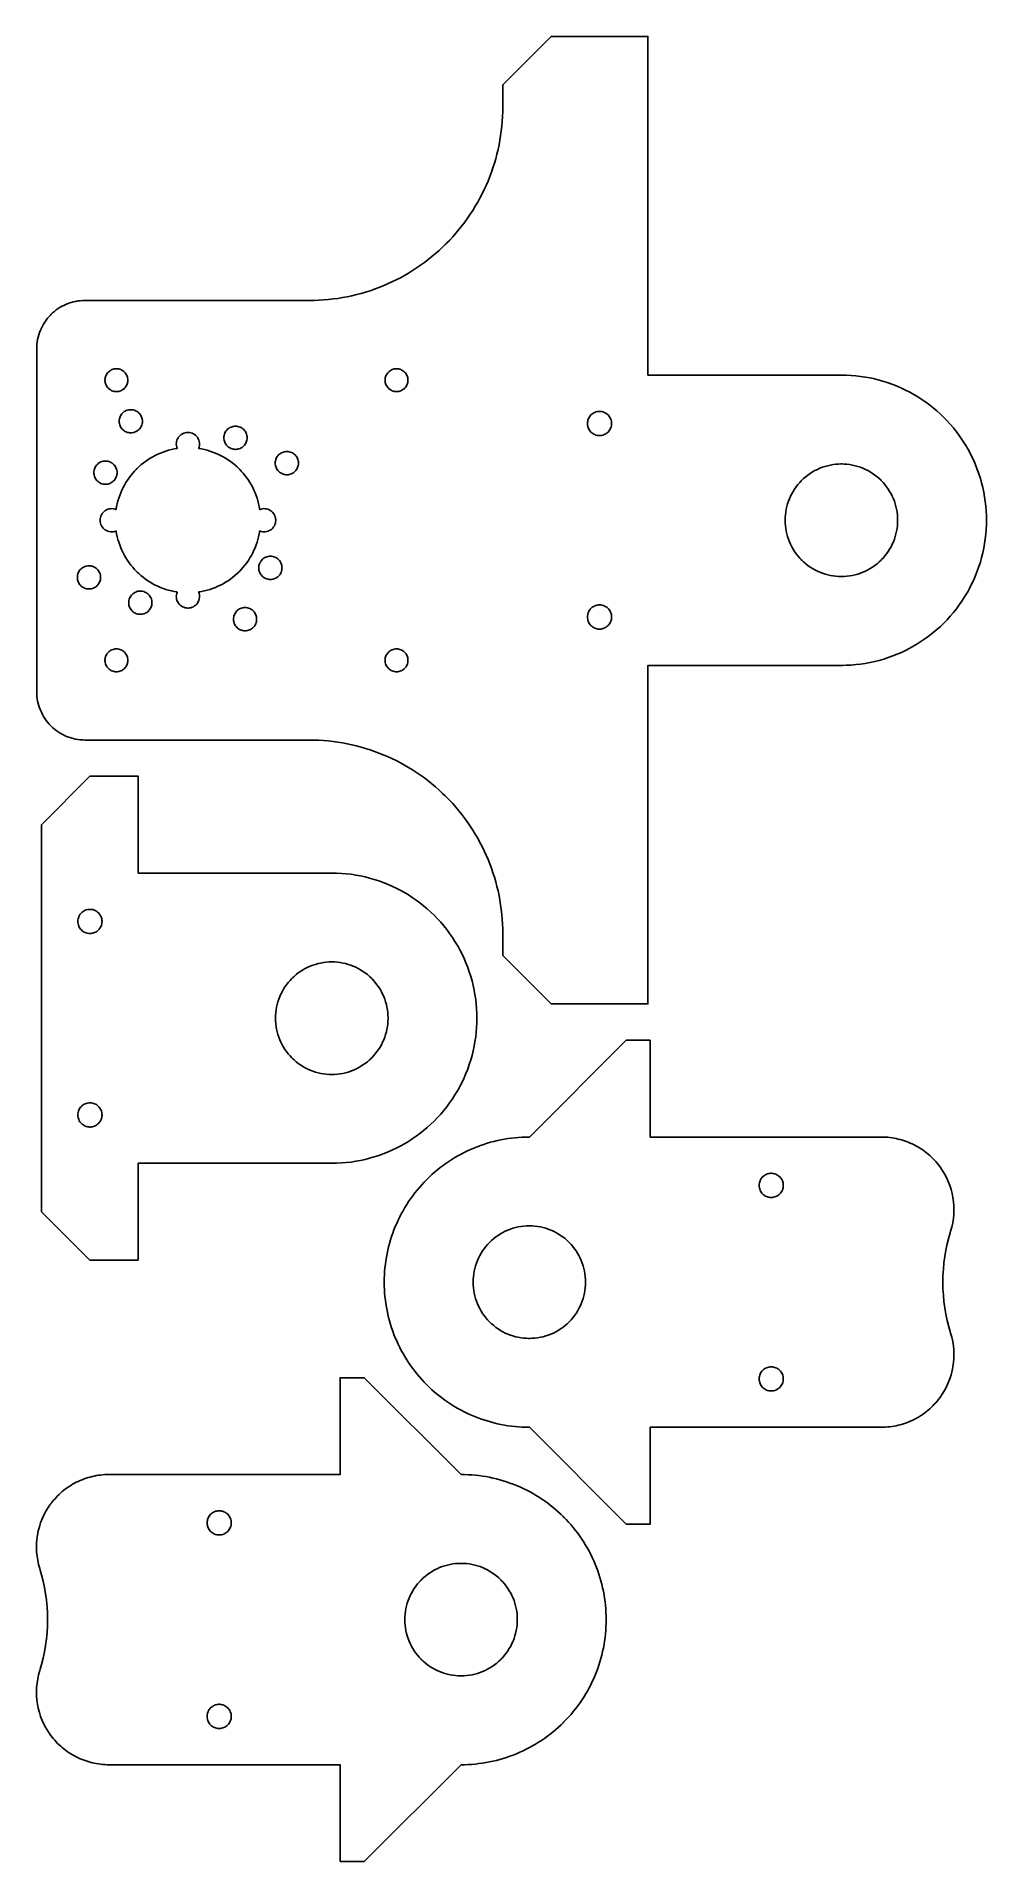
# Model space of a CAD drawing. Extents: x 0 to 249, y 0 to 479.
import ezdxf

# ---------------------------------------------------------------- set-up
doc = ezdxf.new("R2010")
doc.units = 0
doc.layers.get('0').update_dxf_attribs({"linetype": 'CONTINUOUS'})

msp = doc.modelspace()

# ---------------------------------------------------------------- linework, layer by layer
at = {"color": 0}
for points in [[(12.7538, 294.439), (12.5964, 294.439), (12.124, 294.454), (11.4985, 294.501), (10.8784, 294.578), (10.2645, 294.685), (9.65815, 294.822), (9.06017, 294.987), (8.47162, 295.182), (7.89367, 295.406), (7.32726, 295.657), (6.77344, 295.935), (6.23329, 296.24), (5.70779, 296.572), (5.19803, 296.931), (4.70503, 297.315), (4.22987, 297.724), (3.88482, 298.047), (3.77354, 298.158), (3.66222, 298.269), (3.33925, 298.615), (2.92985, 299.09), (2.54579, 299.583), (2.1875, 300.093), (1.85542, 300.618), (1.54992, 301.158), (1.27143, 301.713), (1.02051, 302.279), (0.79742, 302.857), (0.6027, 303.444), (0.43674, 304.043), (0.30002, 304.65), (0.19293, 305.264), (0.11589, 305.883), (0.06934, 306.508), (0.05377, 306.981), (0.05377, 307.139), (0.05377, 397.139), (0.05377, 397.296), (0.06934, 397.768), (0.11589, 398.394), (0.19293, 399.014), (0.30002, 399.628), (0.43674, 400.235), (0.6027, 400.832), (0.79742, 401.421), (1.02051, 401.999), (1.27143, 402.565), (1.54992, 403.119), (1.85542, 403.66), (2.1875, 404.185), (2.54579, 404.694), (2.92985, 405.188), (3.33925, 405.662), (3.66222, 406.008), (3.77354, 406.119), (3.88482, 406.231), (4.22987, 406.553), (4.70503, 406.963), (5.19803, 407.347), (5.70779, 407.706), (6.23329, 408.037), (6.77344, 408.343), (7.32726, 408.621), (7.89367, 408.872), (8.47162, 409.094), (9.06017, 409.29), (9.65815, 409.456), (10.2645, 409.593), (10.8784, 409.7), (11.4985, 409.776), (12.124, 409.824), (12.5964, 409.839), (12.7538, 409.839), (71.6182, 409.839), (71.9335, 409.839), (72.8794, 409.854), (74.1372, 409.901), (75.3906, 409.979), (76.6392, 410.088), (77.8824, 410.226), (79.1197, 410.396), (80.3508, 410.594), (81.575, 410.824), (82.7918, 411.083), (84.0007, 411.371), (85.2011, 411.689), (86.3926, 412.035), (87.5746, 412.41), (88.7465, 412.814), (89.9081, 413.246), (91.0585, 413.706), (92.1974, 414.194), (93.3242, 414.71), (94.4383, 415.253), (95.5394, 415.824), (96.6268, 416.421), (97.7001, 417.046), (98.7587, 417.696), (99.8021, 418.374), (100.83, 419.078), (101.841, 419.807), (102.836, 420.563), (103.813, 421.343), (104.773, 422.15), (105.714, 422.981), (106.636, 423.838), (107.316, 424.494), (107.539, 424.718), (107.762, 424.94), (108.42, 425.621), (109.276, 426.543), (110.108, 427.485), (110.914, 428.444), (111.695, 429.421), (112.45, 430.415), (113.18, 431.428), (113.883, 432.456), (114.561, 433.499), (115.212, 434.557), (115.836, 435.631), (116.434, 436.718), (117.004, 437.818), (117.547, 438.933), (118.063, 440.06), (118.551, 441.199), (119.011, 442.349), (119.443, 443.511), (119.847, 444.682), (120.222, 445.864), (120.569, 447.056), (120.886, 448.257), (121.174, 449.465), (121.433, 450.682), (121.662, 451.906), (121.862, 453.138), (122.031, 454.375), (122.17, 455.618), (122.278, 456.867), (122.356, 458.119), (122.403, 459.378), (122.418, 460.324), (122.418, 460.639), (122.418, 466.439), (135.118, 479.139), (160.518, 479.139), (160.518, 390.239), (211.318, 390.239), (211.636, 390.239), (212.592, 390.218), (213.857, 390.154), (215.115, 390.05), (216.365, 389.904), (217.606, 389.717), (218.835, 389.49), (220.053, 389.225), (221.26, 388.919), (222.453, 388.576), (223.632, 388.194), (224.797, 387.775), (225.946, 387.319), (227.078, 386.826), (228.193, 386.299), (229.29, 385.733), (230.368, 385.135), (231.426, 384.5), (232.464, 383.832), (233.479, 383.131), (234.472, 382.397), (235.442, 381.629), (236.388, 380.831), (237.307, 380), (238.201, 379.139), (239.068, 378.246), (239.908, 377.324), (240.719, 376.372), (241.5, 375.392), (242.251, 374.382), (242.971, 373.346), (243.66, 372.281), (244.154, 371.464), (244.314, 371.189), (244.474, 370.914), (244.932, 370.076), (245.51, 368.947), (246.049, 367.806), (246.547, 366.65), (247.006, 365.483), (247.425, 364.306), (247.803, 363.117), (248.142, 361.921), (248.442, 360.715), (248.7, 359.503), (248.919, 358.285), (249.1, 357.061), (249.239, 355.835), (249.339, 354.604), (249.399, 353.372), (249.418, 352.139), (249.399, 350.906), (249.339, 349.674), (249.239, 348.443), (249.1, 347.215), (248.919, 345.993), (248.7, 344.775), (248.442, 343.563), (248.142, 342.357), (247.803, 341.16), (247.425, 339.972), (247.006, 338.794), (246.547, 337.626), (246.049, 336.472), (245.51, 335.329), (244.932, 334.201), (244.474, 333.364), (244.314, 333.089), (244.154, 332.813), (243.66, 331.997), (242.971, 330.932), (242.251, 329.894), (241.5, 328.886), (240.719, 327.906), (239.908, 326.953), (239.068, 326.031), (238.201, 325.139), (237.307, 324.278), (236.388, 323.447), (235.442, 322.647), (234.472, 321.881), (233.479, 321.146), (232.464, 320.444), (231.426, 319.776), (230.368, 319.143), (229.29, 318.544), (228.193, 317.979), (227.078, 317.45), (225.946, 316.958), (224.797, 316.501), (223.632, 316.083), (222.453, 315.701), (221.26, 315.357), (220.053, 315.053), (218.835, 314.786), (217.606, 314.56), (216.365, 314.374), (215.115, 314.228), (213.857, 314.124), (212.592, 314.06), (211.636, 314.039), (211.318, 314.039), (160.518, 314.039), (160.518, 225.139), (135.118, 225.139), (122.418, 237.839), (122.418, 243.639), (122.418, 243.954), (122.403, 244.9), (122.356, 246.157), (122.278, 247.411), (122.17, 248.66), (122.031, 249.903), (121.862, 251.14), (121.662, 252.371), (121.433, 253.596), (121.174, 254.813), (120.886, 256.021), (120.569, 257.222), (120.222, 258.412), (119.847, 259.594), (119.443, 260.767), (119.011, 261.929), (118.551, 263.079), (118.063, 264.218), (117.547, 265.344), (117.004, 266.458), (116.434, 267.56), (115.836, 268.647), (115.212, 269.721), (114.561, 270.779), (113.883, 271.822), (113.18, 272.85), (112.45, 273.861), (111.695, 274.856), (110.914, 275.833), (110.108, 276.793), (109.276, 277.735), (108.42, 278.657), (107.762, 279.336), (107.539, 279.56), (107.316, 279.783), (106.636, 280.44), (105.714, 281.297), (104.773, 282.128), (103.813, 282.935), (102.836, 283.715), (101.841, 284.471), (100.83, 285.2), (99.8021, 285.904), (98.7587, 286.581), (97.7001, 287.232), (96.6268, 287.857), (95.5394, 288.454), (94.4383, 289.025), (93.3242, 289.568), (92.1974, 290.083), (91.0585, 290.572), (89.9081, 291.032), (88.7465, 291.464), (87.5746, 291.868), (86.3926, 292.243), (85.2011, 292.589), (84.0007, 292.907), (82.7918, 293.194), (81.575, 293.454), (80.3508, 293.683), (79.1197, 293.882), (77.8824, 294.051), (76.6392, 294.19), (75.3906, 294.299), (74.1372, 294.376), (72.8794, 294.424), (71.9335, 294.439), (71.6182, 294.439), (12.7538, 294.439)], [(23.9843, 388.908), (23.9843, 388.832), (23.9688, 388.601), (23.9233, 388.304), (23.8493, 388.017), (23.7485, 387.74), (23.6222, 387.478), (23.4719, 387.231), (23.2992, 387), (23.1056, 386.787), (22.8925, 386.593), (22.6615, 386.421), (22.4142, 386.271), (22.1519, 386.144), (21.8764, 386.043), (21.5889, 385.969), (21.291, 385.924), (21.061, 385.908), (20.9843, 385.908), (20.9075, 385.908), (20.6775, 385.924), (20.3796, 385.969), (20.0921, 386.043), (19.8165, 386.144), (19.5543, 386.271), (19.3069, 386.421), (19.076, 386.593), (18.8629, 386.787), (18.6693, 387), (18.4965, 387.231), (18.3463, 387.478), (18.22, 387.74), (18.1192, 388.017), (18.0451, 388.304), (17.9997, 388.601), (17.9843, 388.832), (17.9843, 388.908), (17.9843, 388.985), (17.9997, 389.215), (18.0451, 389.513), (18.1192, 389.8), (18.22, 390.076), (18.3463, 390.339), (18.4965, 390.586), (18.6693, 390.817), (18.8629, 391.029), (19.076, 391.224), (19.3069, 391.396), (19.5543, 391.546), (19.8165, 391.672), (20.0921, 391.774), (20.3796, 391.847), (20.6775, 391.893), (20.9075, 391.908), (20.9843, 391.908), (21.061, 391.908), (21.291, 391.893), (21.5889, 391.847), (21.8764, 391.774), (22.1519, 391.672), (22.4142, 391.546), (22.6615, 391.396), (22.8925, 391.224), (23.1056, 391.029), (23.2992, 390.817), (23.4719, 390.586), (23.6222, 390.339), (23.7485, 390.076), (23.8493, 389.8), (23.9233, 389.513), (23.9688, 389.215), (23.9843, 388.985), (23.9843, 388.908)], [(97.5235, 388.908), (97.5235, 388.832), (97.5079, 388.601), (97.4625, 388.304), (97.3886, 388.017), (97.2876, 387.74), (97.1614, 387.478), (97.0111, 387.231), (96.8385, 387), (96.6449, 386.787), (96.4318, 386.593), (96.2008, 386.421), (95.9535, 386.271), (95.6913, 386.144), (95.4156, 386.043), (95.1281, 385.969), (94.8301, 385.924), (94.6001, 385.908), (94.5235, 385.908), (94.4468, 385.908), (94.2168, 385.924), (93.9189, 385.969), (93.6314, 386.043), (93.3557, 386.144), (93.0935, 386.271), (92.8461, 386.421), (92.6151, 386.593), (92.4021, 386.787), (92.2085, 387), (92.0358, 387.231), (91.8856, 387.478), (91.7592, 387.74), (91.6583, 388.017), (91.5844, 388.304), (91.5389, 388.601), (91.5235, 388.832), (91.5235, 388.908), (91.5235, 388.985), (91.5389, 389.215), (91.5844, 389.513), (91.6583, 389.8), (91.7592, 390.076), (91.8856, 390.339), (92.0358, 390.586), (92.2085, 390.817), (92.4021, 391.029), (92.6151, 391.224), (92.8461, 391.396), (93.0935, 391.546), (93.3557, 391.672), (93.6314, 391.774), (93.9189, 391.847), (94.2168, 391.893), (94.4468, 391.908), (94.5235, 391.908), (94.6001, 391.908), (94.8301, 391.893), (95.1281, 391.847), (95.4156, 391.774), (95.6913, 391.672), (95.9535, 391.546), (96.2008, 391.396), (96.4318, 391.224), (96.6449, 391.029), (96.8385, 390.817), (97.0111, 390.586), (97.1614, 390.339), (97.2876, 390.076), (97.3886, 389.8), (97.4625, 389.513), (97.5079, 389.215), (97.5235, 388.985), (97.5235, 388.908)], [(27.8039, 378.119), (27.8039, 378.042), (27.7881, 377.808), (27.7418, 377.504), (27.6667, 377.213), (27.5642, 376.932), (27.4357, 376.665), (27.2829, 376.414), (27.1074, 376.179), (26.9104, 375.963), (26.6939, 375.767), (26.459, 375.59), (26.2076, 375.438), (25.941, 375.31), (25.6607, 375.207), (25.3685, 375.132), (25.0657, 375.085), (24.8318, 375.069), (24.7538, 375.069), (24.6758, 375.069), (24.4419, 375.085), (24.1392, 375.132), (23.8468, 375.207), (23.5665, 375.31), (23.3, 375.438), (23.0485, 375.59), (22.8137, 375.767), (22.5971, 375.963), (22.4003, 376.179), (22.2247, 376.414), (22.0719, 376.665), (21.9435, 376.932), (21.841, 377.213), (21.7658, 377.504), (21.7196, 377.808), (21.7039, 378.042), (21.7039, 378.119), (21.7039, 378.197), (21.7196, 378.432), (21.7658, 378.735), (21.841, 379.026), (21.9435, 379.307), (22.0719, 379.574), (22.2247, 379.825), (22.4003, 380.06), (22.5971, 380.276), (22.8137, 380.474), (23.0485, 380.649), (23.3, 380.801), (23.5665, 380.929), (23.8468, 381.032), (24.1392, 381.107), (24.4419, 381.154), (24.6758, 381.169), (24.7538, 381.169), (24.8318, 381.169), (25.0657, 381.154), (25.3685, 381.107), (25.6607, 381.032), (25.941, 380.929), (26.2076, 380.801), (26.459, 380.649), (26.6939, 380.474), (26.9104, 380.276), (27.1074, 380.06), (27.2829, 379.825), (27.4357, 379.574), (27.5642, 379.307), (27.6667, 379.026), (27.7418, 378.735), (27.7881, 378.432), (27.8039, 378.197), (27.8039, 378.119)], [(150.993, 377.539), (150.993, 377.457), (150.976, 377.214), (150.929, 376.899), (150.85, 376.594), (150.744, 376.303), (150.61, 376.025), (150.451, 375.764), (150.268, 375.519), (150.064, 375.293), (149.837, 375.089), (149.593, 374.906), (149.332, 374.747), (149.054, 374.614), (148.763, 374.507), (148.458, 374.428), (148.143, 374.381), (147.9, 374.364), (147.818, 374.364), (147.737, 374.364), (147.493, 374.381), (147.178, 374.428), (146.874, 374.507), (146.582, 374.614), (146.304, 374.747), (146.043, 374.906), (145.799, 375.089), (145.574, 375.293), (145.368, 375.519), (145.186, 375.764), (145.026, 376.025), (144.893, 376.303), (144.786, 376.594), (144.708, 376.899), (144.66, 377.214), (144.643, 377.457), (144.643, 377.539), (144.643, 377.619), (144.66, 377.864), (144.708, 378.179), (144.786, 378.483), (144.893, 378.775), (145.026, 379.053), (145.186, 379.314), (145.368, 379.558), (145.574, 379.783), (145.799, 379.989), (146.043, 380.172), (146.304, 380.331), (146.582, 380.464), (146.874, 380.571), (147.178, 380.65), (147.493, 380.697), (147.737, 380.714), (147.818, 380.714), (147.9, 380.714), (148.143, 380.697), (148.458, 380.65), (148.763, 380.571), (149.054, 380.464), (149.332, 380.331), (149.593, 380.172), (149.837, 379.989), (150.064, 379.783), (150.268, 379.558), (150.451, 379.314), (150.61, 379.053), (150.744, 378.775), (150.85, 378.483), (150.929, 378.179), (150.976, 377.864), (150.993, 377.619), (150.993, 377.539)], [(36.9331, 333.299), (36.8971, 333.211), (36.811, 332.94), (36.735, 332.574), (36.7044, 332.204), (36.719, 331.833), (36.7783, 331.468), (36.8818, 331.111), (37.0292, 330.768), (37.1674, 330.519), (37.22, 330.442), (37.2725, 330.362), (37.4497, 330.14), (37.7117, 329.874), (38.0022, 329.642), (38.3178, 329.449), (38.6543, 329.293), (39.0083, 329.181), (39.3761, 329.112), (39.6594, 329.089), (39.7539, 329.089), (39.8482, 329.089), (40.1315, 329.112), (40.4993, 329.181), (40.8532, 329.293), (41.1899, 329.449), (41.5053, 329.642), (41.7958, 329.874), (42.0579, 330.14), (42.2351, 330.362), (42.2876, 330.442), (42.3401, 330.519), (42.4785, 330.768), (42.6257, 331.111), (42.7293, 331.468), (42.7886, 331.833), (42.8031, 332.204), (42.7726, 332.574), (42.6967, 332.94), (42.6106, 333.211), (42.5747, 333.299), (42.7633, 333.326), (43.3272, 333.426), (44.0719, 333.585), (44.8079, 333.771), (45.5346, 333.987), (46.251, 334.231), (46.9563, 334.503), (47.6497, 334.803), (48.3304, 335.129), (48.9978, 335.482), (49.6508, 335.861), (50.2888, 336.267), (50.9108, 336.697), (51.5162, 337.154), (52.1042, 337.635), (52.6738, 338.139), (53.0893, 338.533), (53.2242, 338.668), (53.3592, 338.803), (53.7531, 339.219), (54.2581, 339.789), (54.7387, 340.376), (55.1949, 340.982), (55.6257, 341.604), (56.0313, 342.242), (56.4107, 342.894), (56.7639, 343.563), (57.0904, 344.243), (57.3899, 344.936), (57.6617, 345.642), (57.9056, 346.358), (58.1211, 347.085), (58.3081, 347.821), (58.4657, 348.565), (58.5656, 349.129), (58.5939, 349.318), (58.6811, 349.282), (58.9521, 349.196), (59.3185, 349.119), (59.6886, 349.089), (60.0586, 349.104), (60.424, 349.164), (60.7808, 349.267), (61.1247, 349.414), (61.3732, 349.553), (61.4517, 349.606), (61.53, 349.657), (61.7524, 349.835), (62.0194, 350.097), (62.2508, 350.388), (62.4446, 350.703), (62.5987, 351.039), (62.7114, 351.393), (62.7804, 351.761), (62.8039, 352.044), (62.8039, 352.139), (62.8039, 352.233), (62.7804, 352.517), (62.7114, 352.885), (62.5987, 353.237), (62.4446, 353.575), (62.2508, 353.89), (62.0194, 354.181), (61.7524, 354.443), (61.53, 354.619), (61.4517, 354.672), (61.3732, 354.725), (61.1247, 354.864), (60.7808, 355.011), (60.424, 355.114), (60.0586, 355.174), (59.6886, 355.188), (59.3185, 355.157), (58.9521, 355.082), (58.6811, 354.996), (58.5939, 354.96), (58.5656, 355.149), (58.4657, 355.713), (58.3081, 356.457), (58.1211, 357.193), (57.9056, 357.919), (57.6617, 358.636), (57.3899, 359.342), (57.0904, 360.035), (56.7639, 360.715), (56.4107, 361.383), (56.0313, 362.036), (55.6257, 362.674), (55.1949, 363.296), (54.7387, 363.901), (54.2581, 364.489), (53.7531, 365.058), (53.3592, 365.474), (53.2242, 365.61), (53.0893, 365.744), (52.6738, 366.138), (52.1042, 366.643), (51.5162, 367.124), (50.9108, 367.579), (50.2888, 368.011), (49.6508, 368.417), (48.9978, 368.796), (48.3304, 369.149), (47.6497, 369.475), (46.9563, 369.775), (46.251, 370.047), (45.5346, 370.29), (44.8079, 370.506), (44.0719, 370.693), (43.3272, 370.85), (42.7633, 370.95), (42.5747, 370.979), (42.6106, 371.067), (42.6967, 371.338), (42.7726, 371.703), (42.8031, 372.074), (42.7886, 372.443), (42.7293, 372.808), (42.6257, 373.165), (42.4785, 373.51), (42.3401, 373.758), (42.2876, 373.836), (42.2351, 373.915), (42.0579, 374.138), (41.7958, 374.404), (41.5053, 374.636), (41.1899, 374.829), (40.8532, 374.983), (40.4993, 375.096), (40.1315, 375.165), (39.8482, 375.189), (39.7539, 375.189), (39.6594, 375.189), (39.3761, 375.165), (39.0083, 375.096), (38.6543, 374.983), (38.3178, 374.829), (38.0022, 374.636), (37.7117, 374.404), (37.4497, 374.138), (37.2725, 373.915), (37.22, 373.836), (37.1674, 373.758), (37.0292, 373.51), (36.8818, 373.165), (36.7783, 372.808), (36.719, 372.443), (36.7044, 372.074), (36.735, 371.703), (36.811, 371.338), (36.8971, 371.067), (36.9331, 370.979), (36.7443, 370.95), (36.1804, 370.85), (35.4358, 370.693), (34.6997, 370.506), (33.9731, 370.29), (33.2567, 370.047), (32.5514, 369.775), (31.8579, 369.475), (31.1771, 369.149), (30.5099, 368.796), (29.8568, 368.417), (29.2189, 368.011), (28.5968, 367.579), (27.9914, 367.124), (27.4035, 366.643), (26.8339, 366.138), (26.4183, 365.744), (26.2835, 365.61), (26.1485, 365.474), (25.7544, 365.058), (25.2494, 364.489), (24.7689, 363.901), (24.3128, 363.296), (23.8818, 362.674), (23.4764, 362.036), (23.0969, 361.383), (22.7438, 360.715), (22.4172, 360.035), (22.1178, 359.342), (21.846, 358.636), (21.6021, 357.919), (21.3864, 357.193), (21.1996, 356.457), (21.0419, 355.713), (20.9419, 355.149), (20.9138, 354.96), (20.8264, 354.996), (20.5556, 355.082), (20.1892, 355.157), (19.8189, 355.188), (19.449, 355.174), (19.0836, 355.114), (18.7268, 355.011), (18.3829, 354.864), (18.1344, 354.725), (18.0561, 354.672), (17.9776, 354.619), (17.7553, 354.443), (17.4882, 354.181), (17.2568, 353.89), (17.0631, 353.575), (16.9089, 353.237), (16.7962, 352.885), (16.7272, 352.517), (16.7039, 352.233), (16.7039, 352.139), (16.7039, 352.044), (16.7272, 351.761), (16.7962, 351.393), (16.9089, 351.039), (17.0631, 350.703), (17.2568, 350.388), (17.4882, 350.097), (17.7553, 349.835), (17.9776, 349.657), (18.0561, 349.606), (18.1344, 349.553), (18.3829, 349.414), (18.7268, 349.267), (19.0836, 349.164), (19.449, 349.104), (19.8189, 349.089), (20.1892, 349.119), (20.5556, 349.196), (20.8264, 349.282), (20.9138, 349.318), (20.9419, 349.129), (21.0419, 348.565), (21.1996, 347.821), (21.3864, 347.085), (21.6021, 346.358), (21.846, 345.642), (22.1178, 344.936), (22.4172, 344.243), (22.7438, 343.563), (23.0969, 342.894), (23.4764, 342.242), (23.8818, 341.604), (24.3128, 340.982), (24.7689, 340.376), (25.2494, 339.789), (25.7544, 339.219), (26.1485, 338.803), (26.2835, 338.668), (26.4183, 338.533), (26.8339, 338.139), (27.4035, 337.635), (27.9914, 337.154), (28.5968, 336.697), (29.2189, 336.267), (29.8568, 335.861), (30.5099, 335.482), (31.1771, 335.129), (31.8579, 334.803), (32.5514, 334.503), (33.2567, 334.231), (33.9731, 333.987), (34.6997, 333.771), (35.4358, 333.585), (36.1804, 333.426), (36.7443, 333.326), (36.9331, 333.299)], [(55.3039, 373.789), (55.3039, 373.711), (55.2881, 373.478), (55.2418, 373.175), (55.1667, 372.882), (55.0642, 372.603), (54.9357, 372.336), (54.7829, 372.085), (54.6074, 371.849), (54.4106, 371.633), (54.1939, 371.436), (53.959, 371.26), (53.7076, 371.107), (53.441, 370.979), (53.1608, 370.876), (52.8685, 370.801), (52.5657, 370.756), (52.3318, 370.739), (52.2539, 370.739), (52.1758, 370.739), (51.9419, 370.756), (51.6392, 370.801), (51.3468, 370.876), (51.0667, 370.979), (50.8, 371.107), (50.5486, 371.26), (50.3138, 371.436), (50.0972, 371.633), (49.9003, 371.849), (49.7247, 372.085), (49.5719, 372.336), (49.4435, 372.603), (49.341, 372.882), (49.2658, 373.175), (49.2196, 373.478), (49.2039, 373.711), (49.2039, 373.789), (49.2039, 373.867), (49.2196, 374.101), (49.2658, 374.404), (49.341, 374.696), (49.4435, 374.976), (49.5719, 375.243), (49.7247, 375.494), (49.9003, 375.729), (50.0972, 375.946), (50.3138, 376.143), (50.5486, 376.318), (50.8, 376.471), (51.0667, 376.6), (51.3468, 376.703), (51.6392, 376.778), (51.9419, 376.824), (52.1758, 376.839), (52.2539, 376.839), (52.3318, 376.839), (52.5657, 376.824), (52.8685, 376.778), (53.1608, 376.703), (53.441, 376.6), (53.7076, 376.471), (53.959, 376.318), (54.1939, 376.143), (54.4106, 375.946), (54.6074, 375.729), (54.7829, 375.494), (54.9357, 375.243), (55.0642, 374.976), (55.1667, 374.696), (55.2418, 374.404), (55.2881, 374.101), (55.3039, 373.867), (55.3039, 373.789)], [(68.7847, 367.139), (68.7847, 367.061), (68.7689, 366.826), (68.7226, 366.524), (68.6475, 366.232), (68.545, 365.951), (68.4165, 365.685), (68.2638, 365.433), (68.0882, 365.199), (67.8914, 364.982), (67.6747, 364.785), (67.4399, 364.61), (67.1885, 364.457), (66.9218, 364.328), (66.6417, 364.226), (66.3493, 364.151), (66.0464, 364.104), (65.8125, 364.089), (65.7346, 364.089), (65.6567, 364.089), (65.4228, 364.104), (65.12, 364.151), (64.8276, 364.226), (64.5474, 364.328), (64.2808, 364.457), (64.0293, 364.61), (63.7946, 364.785), (63.5779, 364.982), (63.3811, 365.199), (63.2056, 365.433), (63.0528, 365.685), (62.9243, 365.951), (62.8217, 366.232), (62.7465, 366.524), (62.7004, 366.826), (62.6846, 367.061), (62.6846, 367.139), (62.6846, 367.217), (62.7004, 367.45), (62.7465, 367.753), (62.8217, 368.046), (62.9243, 368.326), (63.0528, 368.593), (63.2056, 368.844), (63.3811, 369.079), (63.5779, 369.296), (63.7946, 369.492), (64.0293, 369.668), (64.2808, 369.821), (64.5474, 369.949), (64.8276, 370.051), (65.12, 370.126), (65.4228, 370.174), (65.6567, 370.189), (65.7346, 370.189), (65.8125, 370.189), (66.0464, 370.174), (66.3493, 370.126), (66.6417, 370.051), (66.9218, 369.949), (67.1885, 369.821), (67.4399, 369.668), (67.6747, 369.492), (67.8914, 369.296), (68.0882, 369.079), (68.2638, 368.844), (68.4165, 368.593), (68.545, 368.326), (68.6475, 368.046), (68.7226, 367.753), (68.7689, 367.45), (68.7847, 367.217), (68.7847, 367.139)], [(21.1532, 364.639), (21.1532, 364.561), (21.1374, 364.326), (21.0911, 364.024), (21.016, 363.732), (20.9135, 363.451), (20.785, 363.185), (20.6322, 362.933), (20.4567, 362.699), (20.2599, 362.482), (20.0432, 362.285), (19.8085, 362.11), (19.5569, 361.957), (19.2904, 361.828), (19.0101, 361.726), (18.7178, 361.651), (18.415, 361.604), (18.1811, 361.589), (18.1032, 361.589), (18.0251, 361.589), (17.7912, 361.604), (17.4885, 361.651), (17.1963, 361.726), (16.916, 361.828), (16.6493, 361.957), (16.3978, 362.11), (16.1631, 362.285), (15.9464, 362.482), (15.7496, 362.699), (15.574, 362.933), (15.4212, 363.185), (15.2928, 363.451), (15.1903, 363.732), (15.1151, 364.024), (15.0689, 364.326), (15.0532, 364.561), (15.0532, 364.639), (15.0532, 364.717), (15.0689, 364.95), (15.1151, 365.253), (15.1903, 365.546), (15.2928, 365.826), (15.4212, 366.093), (15.574, 366.344), (15.7496, 366.579), (15.9464, 366.796), (16.1631, 366.992), (16.3978, 367.168), (16.6493, 367.321), (16.916, 367.449), (17.1963, 367.551), (17.4885, 367.626), (17.7912, 367.674), (18.0251, 367.689), (18.1032, 367.689), (18.1811, 367.689), (18.415, 367.674), (18.7178, 367.626), (19.0101, 367.551), (19.2904, 367.449), (19.5569, 367.321), (19.8085, 367.168), (20.0432, 366.992), (20.2599, 366.796), (20.4567, 366.579), (20.6322, 366.344), (20.785, 366.093), (20.9135, 365.826), (21.016, 365.546), (21.0911, 365.253), (21.1374, 364.95), (21.1532, 364.717), (21.1532, 364.639)], [(226.089, 352.139), (226.089, 351.956), (226.071, 351.407), (226.017, 350.679), (225.926, 349.957), (225.801, 349.244), (225.643, 348.539), (225.45, 347.843), (225.224, 347.158), (224.964, 346.486), (224.672, 345.828), (224.349, 345.183), (223.993, 344.556), (223.607, 343.944), (223.19, 343.351), (222.743, 342.778), (222.268, 342.225), (221.892, 341.824), (221.763, 341.694), (221.633, 341.565), (221.232, 341.19), (220.679, 340.714), (220.106, 340.267), (219.513, 339.85), (218.901, 339.464), (218.274, 339.108), (217.629, 338.785), (216.971, 338.493), (216.299, 338.233), (215.614, 338.007), (214.918, 337.814), (214.214, 337.656), (213.5, 337.531), (212.778, 337.44), (212.051, 337.386), (211.501, 337.368), (211.318, 337.368), (211.135, 337.368), (210.586, 337.386), (209.858, 337.44), (209.138, 337.531), (208.424, 337.656), (207.718, 337.814), (207.022, 338.007), (206.339, 338.233), (205.667, 338.493), (205.007, 338.785), (204.364, 339.108), (203.735, 339.464), (203.124, 339.85), (202.531, 340.267), (201.957, 340.714), (201.406, 341.19), (201.004, 341.565), (200.874, 341.694), (200.744, 341.824), (200.369, 342.225), (199.893, 342.778), (199.446, 343.351), (199.029, 343.944), (198.643, 344.556), (198.289, 345.183), (197.964, 345.828), (197.672, 346.486), (197.413, 347.158), (197.186, 347.843), (196.993, 348.539), (196.835, 349.244), (196.71, 349.957), (196.621, 350.679), (196.567, 351.407), (196.549, 351.956), (196.549, 352.139), (196.549, 352.322), (196.567, 352.871), (196.621, 353.599), (196.71, 354.319), (196.835, 355.033), (196.993, 355.739), (197.186, 356.435), (197.413, 357.119), (197.672, 357.792), (197.964, 358.45), (198.289, 359.094), (198.643, 359.722), (199.029, 360.333), (199.446, 360.926), (199.893, 361.5), (200.369, 362.051), (200.744, 362.453), (200.874, 362.583), (201.004, 362.713), (201.406, 363.088), (201.957, 363.564), (202.531, 364.011), (203.124, 364.428), (203.735, 364.814), (204.364, 365.169), (205.007, 365.493), (205.667, 365.785), (206.339, 366.044), (207.022, 366.271), (207.718, 366.464), (208.424, 366.622), (209.138, 366.747), (209.858, 366.836), (210.586, 366.89), (211.135, 366.908), (211.318, 366.908), (211.501, 366.908), (212.051, 366.89), (212.778, 366.836), (213.5, 366.747), (214.214, 366.622), (214.918, 366.464), (215.614, 366.271), (216.299, 366.044), (216.971, 365.785), (217.629, 365.493), (218.274, 365.169), (218.901, 364.814), (219.513, 364.428), (220.106, 364.011), (220.679, 363.564), (221.232, 363.088), (221.633, 362.713), (221.763, 362.583), (221.892, 362.453), (222.268, 362.051), (222.743, 361.5), (223.19, 360.926), (223.607, 360.333), (223.993, 359.722), (224.349, 359.094), (224.672, 358.45), (224.964, 357.792), (225.224, 357.119), (225.45, 356.435), (225.643, 355.739), (225.801, 355.033), (225.926, 354.319), (226.017, 353.599), (226.071, 352.871), (226.089, 352.322), (226.089, 352.139)], [(16.8231, 337.139), (16.8231, 337.061), (16.8072, 336.826), (16.761, 336.524), (16.6858, 336.232), (16.5833, 335.951), (16.4549, 335.685), (16.3021, 335.433), (16.1265, 335.199), (15.9297, 334.982), (15.7131, 334.785), (15.4783, 334.61), (15.2268, 334.457), (14.9603, 334.328), (14.68, 334.226), (14.3876, 334.15), (14.0849, 334.104), (13.851, 334.089), (13.7731, 334.089), (13.6951, 334.089), (13.4612, 334.104), (13.1584, 334.15), (12.866, 334.226), (12.5858, 334.328), (12.3192, 334.457), (12.0678, 334.61), (11.833, 334.785), (11.6164, 334.982), (11.4195, 335.199), (11.2439, 335.433), (11.0912, 335.685), (10.9627, 335.951), (10.8601, 336.232), (10.785, 336.524), (10.7388, 336.826), (10.723, 337.061), (10.723, 337.139), (10.723, 337.217), (10.7388, 337.45), (10.785, 337.753), (10.8601, 338.046), (10.9627, 338.326), (11.0912, 338.593), (11.2439, 338.844), (11.4195, 339.079), (11.6164, 339.296), (11.833, 339.492), (12.0678, 339.668), (12.3192, 339.821), (12.5858, 339.949), (12.866, 340.051), (13.1584, 340.126), (13.4612, 340.174), (13.6951, 340.189), (13.7731, 340.189), (13.851, 340.189), (14.0849, 340.174), (14.3876, 340.126), (14.68, 340.051), (14.9603, 339.949), (15.2268, 339.821), (15.4783, 339.668), (15.7131, 339.492), (15.9297, 339.296), (16.1265, 339.079), (16.3021, 338.844), (16.4549, 338.593), (16.5833, 338.326), (16.6858, 338.046), (16.761, 337.753), (16.8072, 337.45), (16.8231, 337.217), (16.8231, 337.139)], [(64.4546, 339.639), (64.4546, 339.561), (64.4387, 339.326), (64.3925, 339.024), (64.3174, 338.732), (64.2149, 338.451), (64.0864, 338.185), (63.9336, 337.933), (63.7581, 337.699), (63.5613, 337.482), (63.3446, 337.285), (63.1097, 337.11), (62.8583, 336.957), (62.5917, 336.828), (62.3115, 336.726), (62.0192, 336.65), (61.7162, 336.604), (61.4824, 336.589), (61.4046, 336.589), (61.3265, 336.589), (61.0926, 336.604), (60.7899, 336.65), (60.4975, 336.726), (60.2172, 336.828), (59.9507, 336.957), (59.6992, 337.11), (59.4644, 337.285), (59.2478, 337.482), (59.051, 337.699), (58.8754, 337.933), (58.7226, 338.185), (58.5942, 338.451), (58.4915, 338.732), (58.4164, 339.024), (58.3703, 339.326), (58.3544, 339.561), (58.3544, 339.639), (58.3544, 339.717), (58.3703, 339.95), (58.4164, 340.253), (58.4915, 340.546), (58.5942, 340.826), (58.7226, 341.093), (58.8754, 341.344), (59.051, 341.579), (59.2478, 341.796), (59.4644, 341.992), (59.6992, 342.168), (59.9507, 342.321), (60.2172, 342.449), (60.4975, 342.551), (60.7899, 342.626), (61.0926, 342.674), (61.3265, 342.689), (61.4046, 342.689), (61.4824, 342.689), (61.7162, 342.674), (62.0192, 342.626), (62.3115, 342.551), (62.5917, 342.449), (62.8583, 342.321), (63.1097, 342.168), (63.3446, 341.992), (63.5613, 341.796), (63.7581, 341.579), (63.9336, 341.344), (64.0864, 341.093), (64.2149, 340.826), (64.3174, 340.546), (64.3925, 340.253), (64.4387, 339.95), (64.4546, 339.717), (64.4546, 339.639)], [(30.3039, 330.487), (30.3039, 330.41), (30.2881, 330.176), (30.2418, 329.874), (30.1667, 329.581), (30.0642, 329.301), (29.9357, 329.035), (29.7829, 328.783), (29.6074, 328.549), (29.4104, 328.332), (29.1939, 328.135), (28.959, 327.958), (28.7076, 327.806), (28.441, 327.678), (28.1607, 327.575), (27.8685, 327.5), (27.5657, 327.454), (27.3318, 327.438), (27.2538, 327.438), (27.1758, 327.438), (26.9419, 327.454), (26.6392, 327.5), (26.3468, 327.575), (26.0665, 327.678), (25.8, 327.806), (25.5485, 327.958), (25.3137, 328.135), (25.0971, 328.332), (24.9003, 328.549), (24.7247, 328.783), (24.5719, 329.035), (24.4435, 329.301), (24.341, 329.581), (24.2658, 329.874), (24.2196, 330.176), (24.2039, 330.41), (24.2039, 330.487), (24.2039, 330.567), (24.2196, 330.8), (24.2658, 331.103), (24.341, 331.394), (24.4435, 331.675), (24.5719, 331.942), (24.7247, 332.193), (24.9003, 332.428), (25.0971, 332.644), (25.3137, 332.842), (25.5485, 333.017), (25.8, 333.169), (26.0665, 333.299), (26.3468, 333.401), (26.6392, 333.476), (26.9419, 333.522), (27.1758, 333.537), (27.2538, 333.537), (27.3318, 333.537), (27.5657, 333.522), (27.8685, 333.476), (28.1607, 333.401), (28.441, 333.299), (28.7076, 333.169), (28.959, 333.017), (29.1939, 332.842), (29.4104, 332.644), (29.6074, 332.428), (29.7829, 332.193), (29.9357, 331.942), (30.0642, 331.675), (30.1667, 331.394), (30.2418, 331.103), (30.2881, 330.8), (30.3039, 330.567), (30.3039, 330.487)], [(57.8039, 326.158), (57.8039, 326.081), (57.7881, 325.846), (57.7418, 325.543), (57.6667, 325.251), (57.5642, 324.971), (57.4357, 324.704), (57.2829, 324.453), (57.1074, 324.218), (56.9106, 324.001), (56.6939, 323.804), (56.459, 323.629), (56.2076, 323.476), (55.941, 323.347), (55.6608, 323.244), (55.3685, 323.169), (55.0657, 323.124), (54.8318, 323.108), (54.7539, 323.108), (54.6758, 323.108), (54.4419, 323.124), (54.1392, 323.169), (53.8468, 323.244), (53.5667, 323.347), (53.3, 323.476), (53.0486, 323.629), (52.8138, 323.804), (52.5972, 324.001), (52.4003, 324.218), (52.2247, 324.453), (52.0719, 324.704), (51.9435, 324.971), (51.841, 325.251), (51.7658, 325.543), (51.7196, 325.846), (51.7039, 326.081), (51.7039, 326.158), (51.7039, 326.236), (51.7196, 326.469), (51.7658, 326.772), (51.841, 327.065), (51.9435, 327.344), (52.0719, 327.611), (52.2247, 327.864), (52.4003, 328.099), (52.5972, 328.315), (52.8138, 328.511), (53.0486, 328.688), (53.3, 328.84), (53.5667, 328.968), (53.8468, 329.071), (54.1392, 329.146), (54.4419, 329.192), (54.6758, 329.208), (54.7539, 329.208), (54.8318, 329.208), (55.0657, 329.192), (55.3685, 329.146), (55.6608, 329.071), (55.941, 328.968), (56.2076, 328.84), (56.459, 328.688), (56.6939, 328.511), (56.9106, 328.315), (57.1074, 328.099), (57.2829, 327.864), (57.4357, 327.611), (57.5642, 327.344), (57.6667, 327.065), (57.7418, 326.772), (57.7881, 326.469), (57.8039, 326.236), (57.8039, 326.158)], [(150.993, 326.739), (150.993, 326.657), (150.976, 326.414), (150.929, 326.099), (150.85, 325.794), (150.744, 325.503), (150.61, 325.225), (150.451, 324.964), (150.268, 324.719), (150.064, 324.493), (149.837, 324.289), (149.593, 324.106), (149.332, 323.947), (149.054, 323.813), (148.763, 323.707), (148.458, 323.628), (148.143, 323.581), (147.9, 323.564), (147.818, 323.564), (147.737, 323.564), (147.493, 323.581), (147.178, 323.628), (146.874, 323.707), (146.582, 323.813), (146.304, 323.947), (146.043, 324.106), (145.799, 324.289), (145.574, 324.493), (145.368, 324.719), (145.186, 324.964), (145.026, 325.225), (144.893, 325.503), (144.786, 325.794), (144.708, 326.099), (144.66, 326.414), (144.643, 326.657), (144.643, 326.739), (144.643, 326.819), (144.66, 327.064), (144.708, 327.379), (144.786, 327.683), (144.893, 327.975), (145.026, 328.253), (145.186, 328.514), (145.368, 328.758), (145.574, 328.983), (145.799, 329.189), (146.043, 329.371), (146.304, 329.531), (146.582, 329.664), (146.874, 329.771), (147.178, 329.849), (147.493, 329.897), (147.737, 329.914), (147.818, 329.914), (147.9, 329.914), (148.143, 329.897), (148.458, 329.849), (148.763, 329.771), (149.054, 329.664), (149.332, 329.531), (149.593, 329.371), (149.837, 329.189), (150.064, 328.983), (150.268, 328.758), (150.451, 328.514), (150.61, 328.253), (150.744, 327.975), (150.85, 327.683), (150.929, 327.379), (150.976, 327.064), (150.993, 326.819), (150.993, 326.739)], [(23.9843, 315.369), (23.9843, 315.293), (23.9688, 315.063), (23.9233, 314.764), (23.8493, 314.476), (23.7485, 314.201), (23.6222, 313.939), (23.4719, 313.692), (23.2992, 313.461), (23.1056, 313.247), (22.8925, 313.054), (22.6615, 312.882), (22.4142, 312.731), (22.1519, 312.606), (21.8764, 312.504), (21.5889, 312.431), (21.291, 312.385), (21.061, 312.369), (20.9843, 312.369), (20.9075, 312.369), (20.6775, 312.385), (20.3796, 312.431), (20.0921, 312.504), (19.8165, 312.606), (19.5543, 312.731), (19.3069, 312.882), (19.076, 313.054), (18.8629, 313.247), (18.6693, 313.461), (18.4965, 313.692), (18.3463, 313.939), (18.22, 314.201), (18.1192, 314.476), (18.0451, 314.764), (17.9997, 315.063), (17.9843, 315.293), (17.9843, 315.369), (17.9843, 315.446), (17.9997, 315.676), (18.0451, 315.974), (18.1192, 316.261), (18.22, 316.537), (18.3463, 316.799), (18.4965, 317.046), (18.6693, 317.278), (18.8629, 317.49), (19.076, 317.685), (19.3069, 317.857), (19.5543, 318.007), (19.8165, 318.133), (20.0921, 318.235), (20.3796, 318.308), (20.6775, 318.354), (20.9075, 318.369), (20.9843, 318.369), (21.061, 318.369), (21.291, 318.354), (21.5889, 318.308), (21.8764, 318.235), (22.1519, 318.133), (22.4142, 318.007), (22.6615, 317.857), (22.8925, 317.685), (23.1056, 317.49), (23.2992, 317.278), (23.4719, 317.046), (23.6222, 316.799), (23.7485, 316.537), (23.8493, 316.261), (23.9233, 315.974), (23.9688, 315.676), (23.9843, 315.446), (23.9843, 315.369)], [(97.5235, 315.369), (97.5235, 315.293), (97.5079, 315.063), (97.4625, 314.764), (97.3886, 314.476), (97.2876, 314.201), (97.1614, 313.939), (97.0111, 313.692), (96.8385, 313.461), (96.6449, 313.247), (96.4318, 313.054), (96.2008, 312.882), (95.9535, 312.731), (95.6913, 312.606), (95.4156, 312.504), (95.1281, 312.431), (94.8301, 312.385), (94.6001, 312.369), (94.5235, 312.369), (94.4468, 312.369), (94.2168, 312.385), (93.9189, 312.431), (93.6314, 312.504), (93.3557, 312.606), (93.0935, 312.731), (92.8461, 312.882), (92.6151, 313.054), (92.4021, 313.247), (92.2085, 313.461), (92.0358, 313.692), (91.8856, 313.939), (91.7592, 314.201), (91.6583, 314.476), (91.5844, 314.764), (91.5389, 315.063), (91.5235, 315.293), (91.5235, 315.369), (91.5235, 315.446), (91.5389, 315.676), (91.5844, 315.974), (91.6583, 316.261), (91.7592, 316.537), (91.8856, 316.799), (92.0358, 317.046), (92.2085, 317.278), (92.4021, 317.49), (92.6151, 317.685), (92.8461, 317.857), (93.0935, 318.007), (93.3557, 318.133), (93.6314, 318.235), (93.9189, 318.308), (94.2168, 318.354), (94.4468, 318.369), (94.5235, 318.369), (94.6001, 318.369), (94.8301, 318.354), (95.1281, 318.308), (95.4156, 318.235), (95.6913, 318.133), (95.9535, 318.007), (96.2008, 317.857), (96.4318, 317.685), (96.6449, 317.49), (96.8385, 317.278), (97.0111, 317.046), (97.1614, 316.799), (97.2876, 316.537), (97.3886, 316.261), (97.4625, 315.974), (97.5079, 315.676), (97.5235, 315.446), (97.5235, 315.369)], [(26.7244, 157.914), (14.0243, 157.914), (1.32433, 170.614), (1.32433, 272.214), (14.0243, 284.914), (26.7244, 284.914), (26.7244, 259.514), (77.5244, 259.514), (77.8426, 259.514), (78.7974, 259.493), (80.0633, 259.429), (81.3217, 259.325), (82.5711, 259.179), (83.8113, 258.992), (85.0408, 258.765), (86.2592, 258.5), (87.4654, 258.194), (88.6586, 257.851), (89.8381, 257.469), (91.0026, 257.05), (92.1517, 256.594), (93.2842, 256.101), (94.3994, 255.572), (95.4965, 255.008), (96.5744, 254.41), (97.6325, 253.775), (98.6696, 253.107), (99.6853, 252.406), (100.678, 251.671), (101.648, 250.904), (102.593, 250.106), (103.513, 249.275), (104.407, 248.414), (105.275, 247.521), (106.114, 246.599), (106.925, 245.647), (107.707, 244.667), (108.458, 243.657), (109.177, 242.619), (109.865, 241.556), (110.361, 240.739), (110.52, 240.464), (110.679, 240.188), (111.138, 239.35), (111.716, 238.222), (112.255, 237.081), (112.753, 235.925), (113.212, 234.758), (113.631, 233.581), (114.009, 232.392), (114.348, 231.194), (114.648, 229.99), (114.907, 228.778), (115.126, 227.56), (115.305, 226.336), (115.445, 225.11), (115.545, 223.879), (115.605, 222.647), (115.624, 221.414), (115.605, 220.181), (115.545, 218.949), (115.445, 217.718), (115.305, 216.49), (115.126, 215.268), (114.907, 214.05), (114.648, 212.837), (114.348, 211.632), (114.009, 210.435), (113.631, 209.247), (113.212, 208.068), (112.753, 206.901), (112.255, 205.747), (111.716, 204.604), (111.138, 203.476), (110.679, 202.639), (110.52, 202.364), (110.361, 202.087), (109.865, 201.272), (109.177, 200.207), (108.458, 199.169), (107.707, 198.161), (106.925, 197.179), (106.114, 196.228), (105.275, 195.306), (104.407, 194.414), (103.513, 193.553), (102.593, 192.722), (101.648, 191.922), (100.678, 191.156), (99.6853, 190.421), (98.6696, 189.719), (97.6325, 189.051), (96.5744, 188.418), (95.4965, 187.818), (94.3994, 187.254), (93.2842, 186.725), (92.1517, 186.233), (91.0026, 185.776), (89.8381, 185.357), (88.6586, 184.976), (87.4654, 184.632), (86.2592, 184.328), (85.0408, 184.061), (83.8113, 183.835), (82.5711, 183.649), (81.3217, 183.503), (80.0633, 183.399), (78.7974, 183.335), (77.8426, 183.314), (77.5244, 183.314), (26.7244, 183.314), (26.7244, 157.914)], [(17.1994, 246.814), (17.1994, 246.732), (17.1829, 246.489), (17.1349, 246.174), (17.0565, 245.869), (16.9499, 245.578), (16.8161, 245.3), (16.6571, 245.039), (16.4743, 244.794), (16.2694, 244.568), (16.0439, 244.364), (15.7996, 244.181), (15.5378, 244.022), (15.2601, 243.888), (14.9685, 243.782), (14.6642, 243.703), (14.349, 243.656), (14.1054, 243.639), (14.0243, 243.639), (13.9432, 243.639), (13.6997, 243.656), (13.3845, 243.703), (13.0802, 243.782), (12.7885, 243.888), (12.511, 244.022), (12.2492, 244.181), (12.0047, 244.364), (11.7793, 244.568), (11.5743, 244.794), (11.3915, 245.039), (11.2325, 245.3), (11.0988, 245.578), (10.9921, 245.869), (10.9138, 246.174), (10.8657, 246.489), (10.8493, 246.732), (10.8493, 246.814), (10.8493, 246.894), (10.8657, 247.138), (10.9138, 247.453), (10.9921, 247.758), (11.0988, 248.05), (11.2325, 248.326), (11.3915, 248.589), (11.5743, 248.833), (11.7793, 249.058), (12.0047, 249.264), (12.2492, 249.446), (12.511, 249.606), (12.7885, 249.739), (13.0802, 249.846), (13.3845, 249.924), (13.6997, 249.972), (13.9432, 249.989), (14.0243, 249.989), (14.1054, 249.989), (14.349, 249.972), (14.6642, 249.924), (14.9685, 249.846), (15.2601, 249.739), (15.5378, 249.606), (15.7996, 249.446), (16.0439, 249.264), (16.2694, 249.058), (16.4743, 248.833), (16.6571, 248.589), (16.8161, 248.326), (16.9499, 248.05), (17.0565, 247.758), (17.1349, 247.453), (17.1829, 247.138), (17.1994, 246.894), (17.1994, 246.814)], [(62.7543, 221.414), (62.7543, 221.597), (62.7725, 222.146), (62.8267, 222.874), (62.9161, 223.594), (63.0407, 224.308), (63.1997, 225.014), (63.3928, 225.71), (63.6192, 226.393), (63.8786, 227.065), (64.1706, 227.725), (64.4943, 228.368), (64.8496, 228.997), (65.2358, 229.608), (65.6525, 230.201), (66.0992, 230.774), (66.5753, 231.326), (66.9508, 231.728), (67.0804, 231.857), (67.2099, 231.987), (67.6111, 232.362), (68.1638, 232.839), (68.7371, 233.286), (69.33, 233.703), (69.9411, 234.089), (70.5693, 234.443), (71.2135, 234.768), (71.8722, 235.06), (72.5444, 235.319), (73.2288, 235.546), (73.9242, 235.739), (74.6294, 235.897), (75.3433, 236.022), (76.0646, 236.111), (76.7921, 236.165), (77.3414, 236.183), (77.5244, 236.183), (77.7075, 236.183), (78.2568, 236.165), (78.9843, 236.111), (79.7056, 236.022), (80.4194, 235.897), (81.1247, 235.739), (81.8201, 235.546), (82.5044, 235.319), (83.1767, 235.06), (83.8354, 234.768), (84.4796, 234.443), (85.1078, 234.089), (85.7189, 233.703), (86.3118, 233.286), (86.8851, 232.839), (87.4378, 232.362), (87.839, 231.987), (87.9685, 231.857), (88.0979, 231.728), (88.4736, 231.326), (88.9497, 230.774), (89.3964, 230.201), (89.8131, 229.608), (90.1993, 228.997), (90.5546, 228.368), (90.8783, 227.725), (91.1703, 227.065), (91.4297, 226.393), (91.6561, 225.71), (91.8492, 225.014), (92.0082, 224.308), (92.1326, 223.594), (92.2222, 222.874), (92.2764, 222.146), (92.2946, 221.597), (92.2946, 221.414), (92.2946, 221.231), (92.2764, 220.681), (92.2222, 219.954), (92.1326, 219.232), (92.0082, 218.518), (91.8492, 217.814), (91.6561, 217.118), (91.4297, 216.433), (91.1703, 215.761), (90.8783, 215.103), (90.5546, 214.458), (90.1993, 213.831), (89.8131, 213.219), (89.3964, 212.626), (88.9497, 212.053), (88.4736, 211.5), (88.0979, 211.099), (87.9685, 210.969), (87.839, 210.84), (87.4378, 210.464), (86.8851, 209.989), (86.3118, 209.542), (85.7189, 209.125), (85.1078, 208.739), (84.4796, 208.383), (83.8354, 208.06), (83.1767, 207.768), (82.5044, 207.508), (81.8201, 207.282), (81.1247, 207.089), (80.4194, 206.929), (79.7056, 206.806), (78.9843, 206.715), (78.2568, 206.661), (77.7075, 206.643), (77.5244, 206.643), (77.3414, 206.643), (76.7921, 206.661), (76.0646, 206.715), (75.3433, 206.806), (74.6294, 206.929), (73.9242, 207.089), (73.2288, 207.282), (72.5444, 207.508), (71.8722, 207.768), (71.2135, 208.06), (70.5693, 208.383), (69.9411, 208.739), (69.33, 209.125), (68.7371, 209.542), (68.1638, 209.989), (67.6111, 210.464), (67.2099, 210.84), (67.0804, 210.969), (66.9508, 211.099), (66.5753, 211.5), (66.0992, 212.053), (65.6525, 212.626), (65.2358, 213.219), (64.8496, 213.831), (64.4943, 214.458), (64.1706, 215.103), (63.8786, 215.761), (63.6192, 216.433), (63.3928, 217.118), (63.1997, 217.814), (63.0407, 218.518), (62.9161, 219.232), (62.8267, 219.954), (62.7725, 220.681), (62.7543, 221.231), (62.7543, 221.414)], [(161.146, 215.614), (161.146, 190.214), (221.808, 190.214), (221.95, 190.214), (222.375, 190.206), (222.94, 190.181), (223.501, 190.139), (224.06, 190.081), (224.615, 190.006), (225.167, 189.915), (225.714, 189.81), (226.257, 189.688), (226.794, 189.55), (227.328, 189.397), (227.856, 189.228), (228.379, 189.044), (228.894, 188.846), (229.406, 188.633), (229.908, 188.406), (230.406, 188.164), (230.894, 187.907), (231.376, 187.636), (231.851, 187.351), (232.317, 187.053), (232.774, 186.742), (233.222, 186.415), (233.662, 186.076), (234.092, 185.725), (234.513, 185.36), (234.922, 184.982), (235.322, 184.592), (235.71, 184.189), (236.089, 183.774), (236.454, 183.346), (236.81, 182.906), (237.068, 182.568), (237.151, 182.454), (237.319, 182.226), (237.796, 181.524), (238.379, 180.563), (238.901, 179.574), (239.364, 178.56), (239.765, 177.525), (240.104, 176.469), (240.382, 175.399), (240.596, 174.315), (240.747, 173.221), (240.835, 172.118), (240.858, 171.01), (240.817, 169.901), (240.711, 168.792), (240.539, 167.686), (240.301, 166.587), (240.081, 165.768), (239.997, 165.497), (239.869, 165.09), (239.519, 163.857), (239.106, 162.203), (238.756, 160.538), (238.469, 158.864), (238.246, 157.182), (238.088, 155.496), (237.992, 153.806), (237.96, 152.114), (237.992, 150.421), (238.088, 148.731), (238.246, 147.044), (238.469, 145.364), (238.756, 143.689), (239.106, 142.025), (239.519, 140.371), (239.869, 139.138), (239.997, 138.729), (240.081, 138.459), (240.301, 137.639), (240.539, 136.54), (240.711, 135.435), (240.817, 134.326), (240.858, 133.217), (240.835, 132.109), (240.747, 131.007), (240.596, 129.912), (240.382, 128.828), (240.104, 127.757), (239.765, 126.702), (239.364, 125.667), (238.901, 124.653), (238.379, 123.665), (237.796, 122.703), (237.319, 122), (237.151, 121.773), (237.068, 121.658), (236.81, 121.321), (236.454, 120.881), (236.089, 120.454), (235.71, 120.038), (235.322, 119.635), (234.922, 119.245), (234.513, 118.867), (234.092, 118.502), (233.662, 118.15), (233.222, 117.811), (232.774, 117.486), (232.317, 117.174), (231.851, 116.875), (231.376, 116.591), (230.894, 116.32), (230.406, 116.063), (229.908, 115.821), (229.406, 115.593), (228.894, 115.38), (228.379, 115.182), (227.856, 114.999), (227.328, 114.83), (226.794, 114.677), (226.257, 114.54), (225.714, 114.418), (225.167, 114.311), (224.615, 114.221), (224.06, 114.147), (223.501, 114.089), (222.94, 114.047), (222.375, 114.022), (221.95, 114.013), (221.808, 114.013), (161.146, 114.013), (161.146, 88.6133), (154.796, 88.6133), (129.396, 114.013), (129.159, 114.013), (128.45, 114.025), (127.506, 114.06), (126.566, 114.118), (125.63, 114.2), (124.697, 114.304), (123.769, 114.431), (122.846, 114.58), (121.928, 114.752), (121.015, 114.946), (120.109, 115.163), (119.208, 115.401), (118.315, 115.66), (117.428, 115.942), (116.549, 116.244), (115.678, 116.568), (114.815, 116.914), (113.961, 117.28), (113.116, 117.666), (112.281, 118.074), (111.455, 118.502), (110.639, 118.95), (109.834, 119.418), (109.04, 119.907), (108.258, 120.415), (107.487, 120.942), (106.728, 121.49), (105.983, 122.056), (105.249, 122.642), (104.53, 123.246), (103.824, 123.87), (103.132, 124.512), (102.622, 125.005), (102.455, 125.173), (102.288, 125.34), (101.794, 125.85), (101.152, 126.542), (100.528, 127.248), (99.9239, 127.967), (99.3383, 128.7), (98.7718, 129.446), (98.2246, 130.205), (97.6968, 130.975), (97.1887, 131.758), (96.7006, 132.552), (96.2322, 133.357), (95.784, 134.172), (95.3561, 134.998), (94.9486, 135.834), (94.5618, 136.679), (94.1958, 137.533), (93.8507, 138.396), (93.5267, 139.267), (93.2239, 140.146), (92.9425, 141.032), (92.6828, 141.926), (92.4447, 142.826), (92.2285, 143.733), (92.0344, 144.646), (91.8626, 145.564), (91.7132, 146.487), (91.5863, 147.415), (91.4821, 148.347), (91.4007, 149.285), (91.3425, 150.224), (91.3074, 151.168), (91.2957, 151.876), (91.2957, 152.114), (91.2957, 152.35), (91.3074, 153.06), (91.3425, 154.003), (91.4007, 154.943), (91.4821, 155.879), (91.5863, 156.811), (91.7132, 157.74), (91.8626, 158.663), (92.0344, 159.581), (92.2285, 160.493), (92.4447, 161.4), (92.6828, 162.3), (92.9425, 163.194), (93.2239, 164.081), (93.5267, 164.96), (93.8507, 165.831), (94.1958, 166.693), (94.5618, 167.547), (94.9486, 168.393), (95.3561, 169.229), (95.784, 170.054), (96.2322, 170.869), (96.7006, 171.675), (97.1887, 172.469), (97.6968, 173.251), (98.2246, 174.022), (98.7718, 174.781), (99.3383, 175.526), (99.9239, 176.26), (100.528, 176.979), (101.152, 177.685), (101.794, 178.376), (102.288, 178.888), (102.455, 179.054), (102.622, 179.221), (103.132, 179.715), (103.824, 180.357), (104.53, 180.981), (105.249, 181.585), (105.983, 182.171), (106.728, 182.737), (107.487, 183.285), (108.258, 183.813), (109.04, 184.321), (109.834, 184.808), (110.639, 185.276), (111.455, 185.725), (112.281, 186.153), (113.116, 186.56), (113.961, 186.947), (114.815, 187.314), (115.678, 187.658), (116.549, 187.982), (117.428, 188.285), (118.315, 188.567), (119.208, 188.826), (120.109, 189.064), (121.015, 189.281), (121.928, 189.475), (122.846, 189.647), (123.769, 189.796), (124.697, 189.922), (125.63, 190.026), (126.566, 190.108), (127.506, 190.167), (128.45, 190.201), (129.159, 190.214), (129.396, 190.214), (154.796, 215.614), (161.146, 215.614)], [(17.1994, 196.014), (17.1994, 195.932), (17.1829, 195.689), (17.1349, 195.374), (17.0565, 195.069), (16.9499, 194.778), (16.8161, 194.5), (16.6571, 194.239), (16.4743, 193.994), (16.2694, 193.768), (16.0439, 193.564), (15.7996, 193.381), (15.5378, 193.222), (15.2601, 193.087), (14.9685, 192.982), (14.6642, 192.903), (14.349, 192.856), (14.1054, 192.839), (14.0243, 192.839), (13.9432, 192.839), (13.6997, 192.856), (13.3845, 192.903), (13.0802, 192.982), (12.7885, 193.087), (12.511, 193.222), (12.2492, 193.381), (12.0047, 193.564), (11.7793, 193.768), (11.5743, 193.994), (11.3915, 194.239), (11.2325, 194.5), (11.0988, 194.778), (10.9921, 195.069), (10.9138, 195.374), (10.8657, 195.689), (10.8493, 195.932), (10.8493, 196.014), (10.8493, 196.094), (10.8657, 196.337), (10.9138, 196.653), (10.9921, 196.957), (11.0988, 197.25), (11.2325, 197.526), (11.3915, 197.789), (11.5743, 198.033), (11.7793, 198.258), (12.0047, 198.464), (12.2492, 198.646), (12.511, 198.806), (12.7885, 198.939), (13.0802, 199.046), (13.3845, 199.124), (13.6997, 199.172), (13.9432, 199.189), (14.0243, 199.189), (14.1054, 199.189), (14.349, 199.172), (14.6642, 199.124), (14.9685, 199.046), (15.2601, 198.939), (15.5378, 198.806), (15.7996, 198.646), (16.0439, 198.464), (16.2694, 198.258), (16.4743, 198.033), (16.6571, 197.789), (16.8161, 197.526), (16.9499, 197.25), (17.0565, 196.957), (17.1349, 196.653), (17.1829, 196.337), (17.1994, 196.094), (17.1994, 196.014)], [(196.071, 177.514), (196.071, 177.432), (196.054, 177.189), (196.007, 176.874), (195.928, 176.569), (195.821, 176.278), (195.688, 176), (195.529, 175.739), (195.346, 175.494), (195.14, 175.268), (194.915, 175.064), (194.671, 174.881), (194.41, 174.722), (194.132, 174.587), (193.84, 174.481), (193.536, 174.403), (193.221, 174.356), (192.976, 174.339), (192.896, 174.339), (192.815, 174.339), (192.571, 174.356), (192.256, 174.403), (191.951, 174.481), (191.66, 174.587), (191.382, 174.722), (191.121, 174.881), (190.876, 175.064), (190.65, 175.268), (190.446, 175.494), (190.263, 175.739), (190.104, 176), (189.971, 176.278), (189.864, 176.569), (189.785, 176.874), (189.737, 177.189), (189.721, 177.432), (189.721, 177.514), (189.721, 177.594), (189.737, 177.837), (189.785, 178.153), (189.864, 178.457), (189.971, 178.75), (190.104, 179.026), (190.263, 179.289), (190.446, 179.533), (190.65, 179.758), (190.876, 179.964), (191.121, 180.146), (191.382, 180.306), (191.66, 180.439), (191.951, 180.546), (192.256, 180.624), (192.571, 180.672), (192.815, 180.689), (192.896, 180.689), (192.976, 180.689), (193.221, 180.672), (193.536, 180.624), (193.84, 180.546), (194.132, 180.439), (194.41, 180.306), (194.671, 180.146), (194.915, 179.964), (195.14, 179.758), (195.346, 179.533), (195.529, 179.289), (195.688, 179.026), (195.821, 178.75), (195.928, 178.457), (196.007, 178.153), (196.054, 177.837), (196.071, 177.594), (196.071, 177.514)], [(144.165, 152.114), (144.165, 151.931), (144.147, 151.381), (144.093, 150.654), (144.004, 149.932), (143.879, 149.218), (143.721, 148.513), (143.528, 147.818), (143.301, 147.133), (143.042, 146.461), (142.75, 145.803), (142.426, 145.158), (142.071, 144.531), (141.685, 143.919), (141.268, 143.326), (140.821, 142.753), (140.344, 142.2), (139.969, 141.799), (139.84, 141.669), (139.71, 141.54), (139.308, 141.164), (138.756, 140.689), (138.183, 140.242), (137.59, 139.825), (136.979, 139.439), (136.351, 139.083), (135.707, 138.759), (135.048, 138.468), (134.376, 138.208), (133.691, 137.982), (132.996, 137.789), (132.291, 137.63), (131.577, 137.505), (130.855, 137.416), (130.128, 137.362), (129.579, 137.343), (129.396, 137.343), (129.212, 137.343), (128.663, 137.362), (127.936, 137.416), (127.215, 137.505), (126.501, 137.63), (125.795, 137.789), (125.1, 137.982), (124.416, 138.208), (123.743, 138.468), (123.085, 138.759), (122.441, 139.083), (121.812, 139.439), (121.201, 139.825), (120.608, 140.242), (120.035, 140.689), (119.482, 141.164), (119.081, 141.54), (118.952, 141.669), (118.822, 141.799), (118.447, 142.2), (117.97, 142.753), (117.524, 143.326), (117.107, 143.919), (116.721, 144.531), (116.366, 145.158), (116.042, 145.803), (115.75, 146.461), (115.49, 147.133), (115.264, 147.818), (115.071, 148.513), (114.912, 149.218), (114.787, 149.932), (114.698, 150.654), (114.644, 151.381), (114.626, 151.931), (114.626, 152.114), (114.626, 152.296), (114.644, 152.846), (114.698, 153.574), (114.787, 154.294), (114.912, 155.008), (115.071, 155.714), (115.264, 156.41), (115.49, 157.093), (115.75, 157.765), (116.042, 158.425), (116.366, 159.068), (116.721, 159.697), (117.107, 160.308), (117.524, 160.901), (117.97, 161.474), (118.447, 162.026), (118.822, 162.428), (118.952, 162.557), (119.081, 162.688), (119.482, 163.063), (120.035, 163.539), (120.608, 163.985), (121.201, 164.401), (121.812, 164.789), (122.441, 165.143), (123.085, 165.468), (123.743, 165.76), (124.416, 166.018), (125.1, 166.244), (125.795, 166.438), (126.501, 166.597), (127.215, 166.722), (127.936, 166.811), (128.663, 166.865), (129.212, 166.883), (129.396, 166.883), (129.579, 166.883), (130.128, 166.865), (130.855, 166.811), (131.577, 166.722), (132.291, 166.597), (132.996, 166.438), (133.691, 166.244), (134.376, 166.018), (135.048, 165.76), (135.707, 165.468), (136.351, 165.143), (136.979, 164.789), (137.59, 164.401), (138.183, 163.985), (138.756, 163.539), (139.308, 163.063), (139.71, 162.688), (139.84, 162.557), (139.969, 162.428), (140.344, 162.026), (140.821, 161.474), (141.268, 160.901), (141.685, 160.308), (142.071, 159.697), (142.426, 159.068), (142.75, 158.425), (143.042, 157.765), (143.301, 157.093), (143.528, 156.41), (143.721, 155.714), (143.879, 155.008), (144.004, 154.294), (144.093, 153.574), (144.147, 152.846), (144.165, 152.296), (144.165, 152.114)], [(196.071, 126.713), (196.071, 126.632), (196.054, 126.389), (196.007, 126.073), (195.928, 125.769), (195.821, 125.477), (195.688, 125.2), (195.529, 124.938), (195.346, 124.694), (195.14, 124.468), (194.915, 124.263), (194.671, 124.081), (194.41, 123.922), (194.132, 123.788), (193.84, 123.681), (193.536, 123.603), (193.221, 123.555), (192.976, 123.538), (192.896, 123.538), (192.815, 123.538), (192.571, 123.555), (192.256, 123.603), (191.951, 123.681), (191.66, 123.788), (191.382, 123.922), (191.121, 124.081), (190.876, 124.263), (190.65, 124.468), (190.446, 124.694), (190.263, 124.938), (190.104, 125.2), (189.971, 125.477), (189.864, 125.769), (189.785, 126.073), (189.737, 126.389), (189.721, 126.632), (189.721, 126.713), (189.721, 126.795), (189.737, 127.038), (189.785, 127.353), (189.864, 127.657), (189.971, 127.949), (190.104, 128.227), (190.263, 128.489), (190.446, 128.733), (190.65, 128.958), (190.876, 129.163), (191.121, 129.346), (191.382, 129.505), (191.66, 129.639), (191.951, 129.746), (192.256, 129.824), (192.571, 129.872), (192.815, 129.888), (192.896, 129.888), (192.976, 129.888), (193.221, 129.872), (193.536, 129.824), (193.84, 129.746), (194.132, 129.639), (194.41, 129.505), (194.671, 129.346), (194.915, 129.163), (195.14, 128.958), (195.346, 128.733), (195.529, 128.489), (195.688, 128.227), (195.821, 127.949), (195.928, 127.657), (196.007, 127.353), (196.054, 127.038), (196.071, 126.795), (196.071, 126.713)], [(79.7129, 0.0115), (79.7129, 25.4115), (19.05, 25.4115), (18.9083, 25.4115), (18.4832, 25.42), (17.9189, 25.4451), (17.3574, 25.4868), (16.7989, 25.5449), (16.2438, 25.6192), (15.6925, 25.7096), (15.1451, 25.8158), (14.6021, 25.9379), (14.0638, 26.0756), (13.5304, 26.2286), (13.0024, 26.3968), (12.48, 26.5803), (11.9635, 26.7786), (11.4534, 26.9918), (10.9498, 27.2194), (10.4531, 27.4617), (9.96371, 27.7182), (9.48178, 27.9887), (9.00776, 28.2733), (8.54194, 28.5718), (8.08458, 28.8839), (7.63607, 29.2093), (7.19667, 29.5482), (6.76682, 29.9003), (6.34668, 30.2653), (5.93664, 30.6431), (5.53706, 31.0336), (5.14822, 31.4367), (4.7704, 31.8521), (4.40403, 32.2796), (4.04932, 32.7193), (3.79058, 33.0567), (3.70665, 33.1707), (3.53907, 33.3985), (3.06326, 34.1017), (2.47976, 35.0629), (1.9566, 36.0517), (1.49425, 37.0651), (1.09321, 38.1006), (0.75391, 39.155), (0.47683, 40.2258), (0.26248, 41.31), (0.11133, 42.4047), (0.02382, 43.5072), (0.00043, 44.6147), (0.04167, 45.7243), (0.14795, 46.8333), (0.31982, 47.9386), (0.55767, 49.0376), (0.77799, 49.8575), (0.86209, 50.1275), (0.98915, 50.5354), (1.33936, 51.7688), (1.75304, 53.4228), (2.10303, 55.0875), (2.38943, 56.7615), (2.61214, 58.4426), (2.77126, 60.1293), (2.86669, 61.8196), (2.89854, 63.5117), (2.86669, 65.2037), (2.77126, 66.894), (2.61214, 68.5806), (2.38943, 70.2618), (2.10303, 71.9357), (1.75304, 73.6006), (1.33936, 75.2544), (0.98915, 76.4879), (0.86209, 76.8957), (0.77799, 77.1657), (0.55767, 77.9856), (0.31982, 79.0846), (0.14795, 80.19), (0.04167, 81.2989), (0.00043, 82.4085), (0.02382, 83.516), (0.11133, 84.6186), (0.26248, 85.7133), (0.47683, 86.7975), (0.75391, 87.8682), (1.09321, 88.9226), (1.49425, 89.9581), (1.9566, 90.9717), (2.47976, 91.9604), (3.06326, 92.9217), (3.53907, 93.6247), (3.70665, 93.8525), (3.79058, 93.9667), (4.04932, 94.304), (4.40403, 94.7436), (4.7704, 95.1713), (5.14822, 95.5865), (5.53706, 95.9896), (5.93664, 96.3803), (6.34668, 96.7581), (6.76682, 97.1231), (7.19667, 97.475), (7.63607, 97.8139), (8.08458, 98.1394), (8.54194, 98.4515), (9.00776, 98.7499), (9.48178, 99.0344), (9.96371, 99.3051), (10.4531, 99.5615), (10.9498, 99.8038), (11.4534, 100.032), (11.9635, 100.245), (12.48, 100.443), (13.0024, 100.626), (13.5304, 100.795), (14.0638, 100.948), (14.6021, 101.085), (15.1451, 101.207), (15.6925, 101.314), (16.2438, 101.404), (16.7989, 101.478), (17.3574, 101.537), (17.9189, 101.578), (18.4832, 101.603), (18.9083, 101.612), (19.05, 101.612), (79.7129, 101.612), (79.7129, 127.012), (86.0629, 127.012), (111.463, 101.612), (111.699, 101.612), (112.409, 101.6), (113.352, 101.565), (114.292, 101.507), (115.229, 101.425), (116.161, 101.321), (117.089, 101.194), (118.013, 101.045), (118.931, 100.873), (119.843, 100.679), (120.75, 100.463), (121.65, 100.225), (122.544, 99.9647), (123.43, 99.6835), (124.309, 99.3807), (125.18, 99.0567), (126.043, 98.7115), (126.897, 98.3454), (127.743, 97.9586), (128.578, 97.5511), (129.404, 97.1233), (130.219, 96.6751), (131.024, 96.2068), (131.818, 95.7185), (132.601, 95.2104), (133.372, 94.6828), (134.13, 94.1356), (134.876, 93.569), (135.609, 92.9833), (136.329, 92.3788), (137.035, 91.7553), (137.727, 91.1131), (138.237, 90.6197), (138.404, 90.4524), (138.571, 90.2853), (139.064, 89.7751), (139.707, 89.0835), (140.331, 88.3775), (140.935, 87.6579), (141.521, 86.9249), (142.087, 86.1789), (142.635, 85.4203), (143.161, 84.6496), (143.669, 83.8671), (144.158, 83.0732), (144.626, 82.2682), (145.075, 81.4526), (145.503, 80.6268), (145.91, 79.7911), (146.297, 78.9461), (146.663, 78.0919), (147.008, 77.229), (147.332, 76.3579), (147.635, 75.4789), (147.917, 74.5925), (148.176, 73.6989), (148.414, 72.7986), (148.631, 71.8918), (148.824, 70.9793), (148.996, 70.0611), (149.146, 69.1379), (149.272, 68.2099), (149.376, 67.2774), (149.458, 66.341), (149.517, 65.401), (149.551, 64.4576), (149.563, 63.7482), (149.563, 63.5117), (149.563, 63.2751), (149.551, 62.5656), (149.517, 61.6224), (149.458, 60.6824), (149.376, 59.746), (149.272, 58.8135), (149.146, 57.8854), (148.996, 56.9621), (148.824, 56.0439), (148.631, 55.1314), (148.414, 54.2247), (148.176, 53.3244), (147.917, 52.4308), (147.635, 51.5443), (147.332, 50.6653), (147.008, 49.7942), (146.663, 48.9314), (146.297, 48.0772), (145.91, 47.2321), (145.503, 46.3965), (145.075, 45.5707), (144.626, 44.7551), (144.158, 43.9501), (143.669, 43.1563), (143.161, 42.3737), (142.635, 41.6029), (142.087, 40.8444), (141.521, 40.0985), (140.935, 39.3654), (140.331, 38.6458), (139.707, 37.9399), (139.064, 37.2481), (138.571, 36.7381), (138.404, 36.5708), (138.237, 36.4036), (137.727, 35.9101), (137.035, 35.2681), (136.329, 34.6446), (135.609, 34.0399), (134.876, 33.4543), (134.13, 32.8878), (133.372, 32.3406), (132.601, 31.8128), (131.818, 31.3049), (131.024, 30.8165), (130.219, 30.3482), (129.404, 29.9), (128.578, 29.4721), (127.743, 29.0647), (126.897, 28.6778), (126.043, 28.3118), (125.18, 27.9667), (124.309, 27.6426), (123.43, 27.3399), (122.544, 27.0585), (121.65, 26.7988), (120.75, 26.5607), (119.843, 26.3444), (118.931, 26.1504), (118.013, 25.9786), (117.089, 25.8292), (116.161, 25.7022), (115.229, 25.5981), (114.292, 25.5167), (113.352, 25.4585), (112.409, 25.4233), (111.699, 25.4115), (111.463, 25.4115), (86.0629, 0.0115), (79.7129, 0.0115)], [(44.7879, 88.9117), (44.7879, 88.9928), (44.8043, 89.2362), (44.8524, 89.5515), (44.9306, 89.8558), (45.0374, 90.1475), (45.1711, 90.4251), (45.3301, 90.6868), (45.5129, 90.9312), (45.7178, 91.1568), (45.9432, 91.3617), (46.1876, 91.5444), (46.4494, 91.7035), (46.7269, 91.8372), (47.0188, 91.9439), (47.3229, 92.0222), (47.6382, 92.0703), (47.8817, 92.0867), (47.9629, 92.0867), (48.044, 92.0867), (48.2875, 92.0703), (48.6026, 92.0222), (48.9069, 91.9439), (49.1988, 91.8372), (49.4763, 91.7035), (49.7381, 91.5444), (49.9825, 91.3617), (50.2079, 91.1568), (50.4129, 90.9312), (50.5957, 90.6868), (50.7547, 90.4251), (50.8883, 90.1475), (50.9951, 89.8558), (51.0735, 89.5515), (51.1215, 89.2362), (51.1379, 88.9928), (51.1379, 88.9117), (51.1379, 88.8306), (51.1215, 88.5871), (51.0735, 88.2718), (50.9951, 87.9675), (50.8883, 87.6758), (50.7547, 87.3983), (50.5957, 87.1365), (50.4129, 86.8921), (50.2079, 86.6667), (49.9825, 86.4617), (49.7381, 86.2789), (49.4763, 86.1199), (49.1988, 85.9861), (48.9069, 85.8794), (48.6026, 85.8011), (48.2875, 85.7531), (48.044, 85.7367), (47.9629, 85.7367), (47.8817, 85.7367), (47.6382, 85.7531), (47.3229, 85.8011), (47.0188, 85.8794), (46.7269, 85.9861), (46.4494, 86.1199), (46.1876, 86.2789), (45.9432, 86.4617), (45.7178, 86.6667), (45.5129, 86.8921), (45.3301, 87.1365), (45.1711, 87.3983), (45.0374, 87.6758), (44.9306, 87.9675), (44.8524, 88.2718), (44.8043, 88.5871), (44.7879, 88.8306), (44.7879, 88.9117)], [(96.6929, 63.5117), (96.6929, 63.6947), (96.711, 64.244), (96.7651, 64.9715), (96.8547, 65.6928), (96.9793, 66.4065), (97.1383, 67.1118), (97.3313, 67.8074), (97.5578, 68.4917), (97.8172, 69.1639), (98.109, 69.8226), (98.4328, 70.4668), (98.7882, 71.095), (99.1743, 71.7061), (99.5911, 72.2989), (100.038, 72.8724), (100.514, 73.425), (100.889, 73.8263), (101.019, 73.9557), (101.148, 74.0851), (101.55, 74.4608), (102.102, 74.9368), (102.676, 75.3835), (103.268, 75.8001), (103.88, 76.1865), (104.508, 76.5417), (105.152, 76.8656), (105.811, 77.1575), (106.483, 77.4169), (107.167, 77.6433), (107.863, 77.8363), (108.568, 77.9953), (109.282, 78.1199), (110.003, 78.2094), (110.731, 78.2636), (111.28, 78.2818), (111.463, 78.2818), (111.646, 78.2818), (112.195, 78.2636), (112.923, 78.2094), (113.644, 78.1199), (114.358, 77.9953), (115.063, 77.8363), (115.759, 77.6433), (116.443, 77.4169), (117.115, 77.1575), (117.774, 76.8656), (118.418, 76.5417), (119.046, 76.1865), (119.657, 75.8001), (120.25, 75.3835), (120.824, 74.9368), (121.376, 74.4608), (121.778, 74.0851), (121.907, 73.9557), (122.037, 73.8263), (122.412, 73.425), (122.888, 72.8724), (123.335, 72.2989), (123.752, 71.7061), (124.138, 71.095), (124.493, 70.4668), (124.817, 69.8226), (125.109, 69.1639), (125.368, 68.4917), (125.595, 67.8074), (125.788, 67.1118), (125.947, 66.4065), (126.071, 65.6928), (126.161, 64.9715), (126.215, 64.244), (126.233, 63.6947), (126.233, 63.5117), (126.233, 63.3286), (126.215, 62.7793), (126.161, 62.0518), (126.071, 61.3306), (125.947, 60.6167), (125.788, 59.9114), (125.595, 59.216), (125.368, 58.5315), (125.109, 57.8594), (124.817, 57.2007), (124.493, 56.5565), (124.138, 55.9283), (123.752, 55.3172), (123.335, 54.7243), (122.888, 54.151), (122.412, 53.5983), (122.037, 53.1971), (121.907, 53.0675), (121.778, 52.9381), (121.376, 52.5625), (120.824, 52.0864), (120.25, 51.6397), (119.657, 51.2231), (119.046, 50.8368), (118.418, 50.4815), (117.774, 50.1578), (117.115, 49.8658), (116.443, 49.6064), (115.759, 49.38), (115.063, 49.1869), (114.358, 49.0279), (113.644, 48.9033), (112.923, 48.8138), (112.195, 48.7597), (111.646, 48.7415), (111.463, 48.7415), (111.28, 48.7415), (110.731, 48.7597), (110.003, 48.8138), (109.282, 48.9033), (108.568, 49.0279), (107.863, 49.1869), (107.167, 49.38), (106.483, 49.6064), (105.811, 49.8658), (105.152, 50.1578), (104.508, 50.4815), (103.88, 50.8368), (103.268, 51.2231), (102.676, 51.6397), (102.102, 52.0864), (101.55, 52.5625), (101.148, 52.9381), (101.019, 53.0675), (100.889, 53.1971), (100.514, 53.5983), (100.038, 54.151), (99.5911, 54.7243), (99.1743, 55.3172), (98.7882, 55.9283), (98.4328, 56.5565), (98.109, 57.2007), (97.8172, 57.8594), (97.5578, 58.5315), (97.3313, 59.216), (97.1383, 59.9114), (96.9793, 60.6167), (96.8547, 61.3306), (96.7651, 62.0518), (96.711, 62.7793), (96.6929, 63.3286), (96.6929, 63.5117)], [(44.7879, 38.1117), (44.7879, 38.1928), (44.8043, 38.4362), (44.8524, 38.7515), (44.9306, 39.0558), (45.0374, 39.3475), (45.1711, 39.625), (45.3301, 39.8868), (45.5129, 40.1312), (45.7178, 40.3567), (45.9432, 40.5615), (46.1876, 40.7443), (46.4494, 40.9033), (46.7269, 41.0371), (47.0188, 41.1439), (47.3229, 41.2221), (47.6382, 41.2701), (47.8817, 41.2865), (47.9629, 41.2865), (48.044, 41.2865), (48.2875, 41.2701), (48.6026, 41.2221), (48.9069, 41.1439), (49.1988, 41.0371), (49.4763, 40.9033), (49.7381, 40.7443), (49.9825, 40.5615), (50.2079, 40.3567), (50.4129, 40.1312), (50.5957, 39.8868), (50.7547, 39.625), (50.8883, 39.3475), (50.9951, 39.0558), (51.0735, 38.7515), (51.1215, 38.4362), (51.1379, 38.1928), (51.1379, 38.1117), (51.1379, 38.0306), (51.1215, 37.7869), (51.0735, 37.4717), (50.9951, 37.1675), (50.8883, 36.8757), (50.7547, 36.5982), (50.5957, 36.3364), (50.4129, 36.0921), (50.2079, 35.8665), (49.9825, 35.6617), (49.7381, 35.4789), (49.4763, 35.3199), (49.1988, 35.1861), (48.9069, 35.0793), (48.6026, 35.0011), (48.2875, 34.9531), (48.044, 34.9365), (47.9629, 34.9365), (47.8817, 34.9365), (47.6382, 34.9531), (47.3229, 35.0011), (47.0188, 35.0793), (46.7269, 35.1861), (46.4494, 35.3199), (46.1876, 35.4789), (45.9432, 35.6617), (45.7178, 35.8665), (45.5129, 36.0921), (45.3301, 36.3364), (45.1711, 36.5982), (45.0374, 36.8757), (44.9306, 37.1675), (44.8524, 37.4717), (44.8043, 37.7869), (44.7879, 38.0306), (44.7879, 38.1117)]]:
    msp.add_lwpolyline(points, close=True, dxfattribs=at)

doc.saveas('drawing.dxf')
